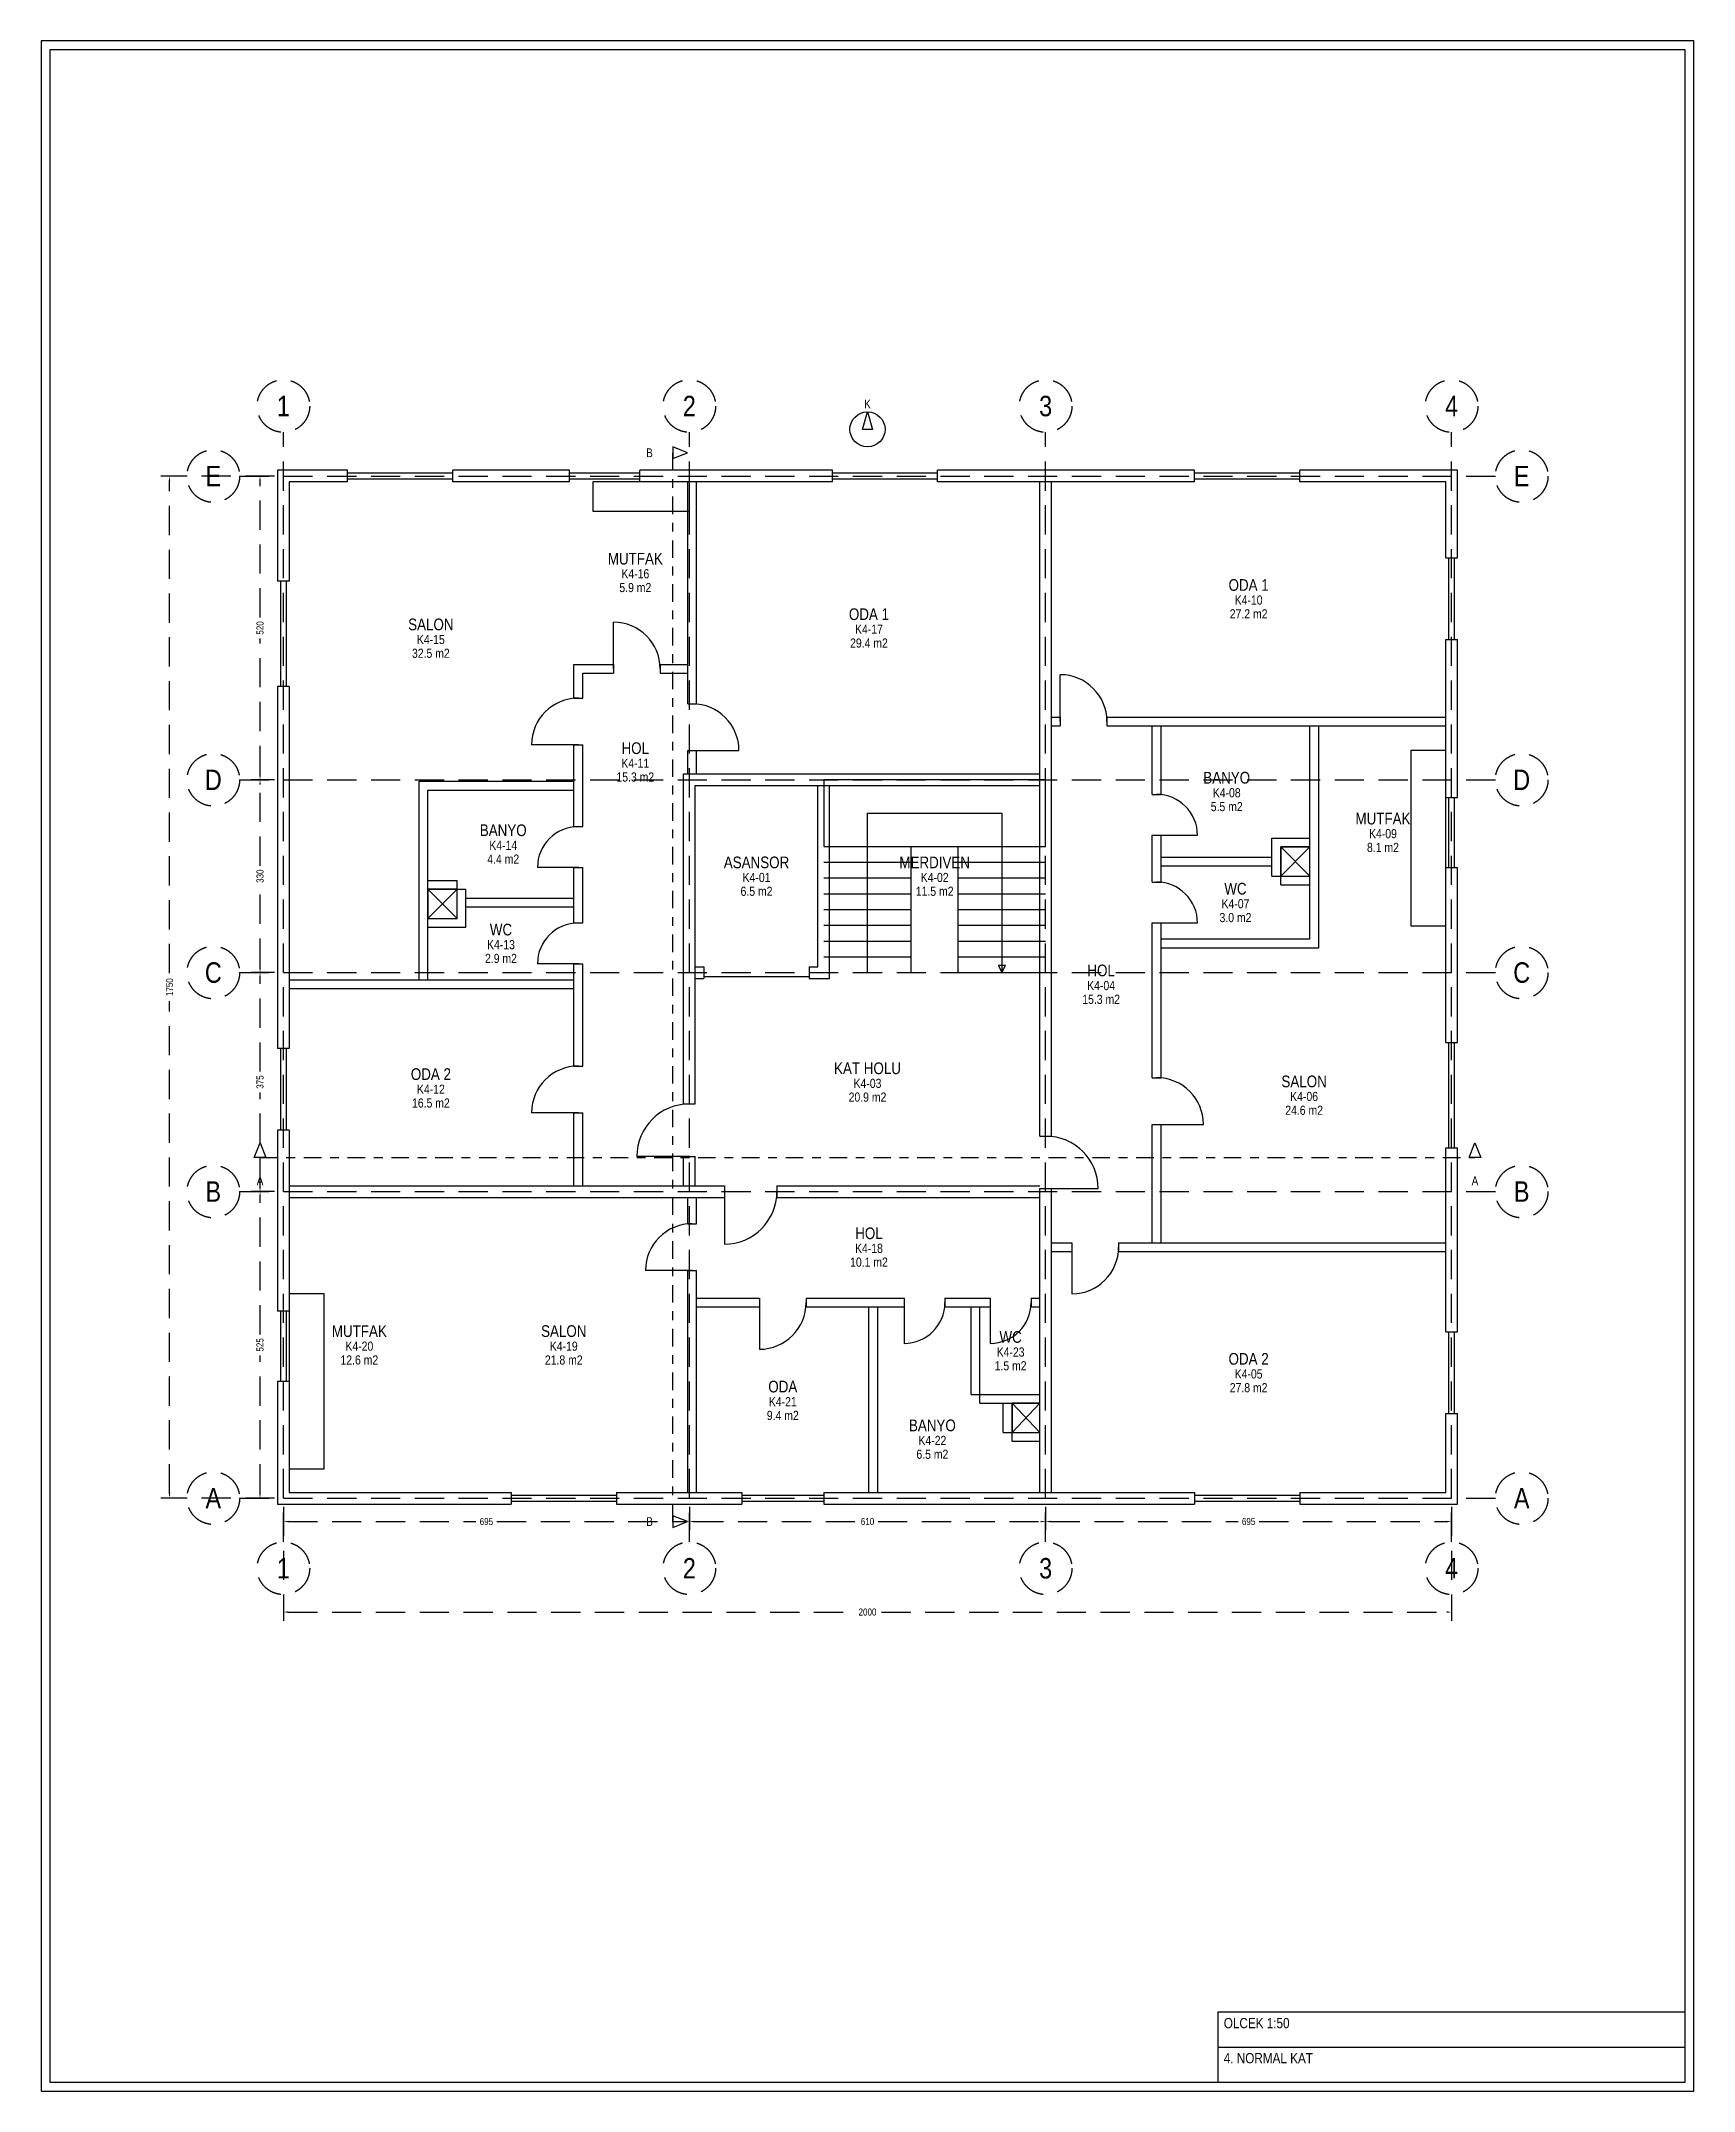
# Model space of a CAD drawing. Header units: millimetres. Extents: x -500 to 372900, y -10150 to 24950.
# Drawn here: x 179800 to 208100, y -10150 to 24950 of the extents above; entities that cross this region are included whole.
import ezdxf
from ezdxf.enums import TextEntityAlignment as Align

# ---------------------------------------------------------------- set-up
doc = ezdxf.new("R2010")
doc.units = ezdxf.units.MM
doc.linetypes.add('DASHED', pattern=[750, 500, -250])
doc.linetypes.add('KESIT_HATTI', pattern=[750, 300, -150, 150, -150])
for name, color, linetype, true_color in [('AKS', 8, 'DASHED', 0x434d58), ('KESIT', 1, 'KESIT_HATTI', 0xc81e1e), ('MERDIVEN', 7, 'Continuous', 0x3c7896), ('SAFT', 7, 'Continuous', 0xc8781e)]:
    doc.layers.add(name, color=color, linetype=linetype, true_color=true_color)
for name, color, linetype in [('CERCEVE', 7, 'Continuous'), ('DUVARLAR', 7, 'Continuous'), ('KAPI-PENCERE', 7, 'Continuous'), ('METIN', 7, 'Continuous'), ('MOBILYA', 7, 'Continuous')]:
    doc.layers.add(name, color=color, linetype=linetype)
doc.styles.get("Standard").update_dxf_attribs({"font": 'arialn.ttf'})
doc.dimstyles.get("Standard").update_dxf_attribs({"dimtxt": 2.5, "dimasz": 2.5, "dimexe": 1.25, "dimexo": 0.625, "dimtad": 1, "dimcen": 2.5, "dimazin": 3, "dimtfac": 1, "dimtmove": 0, "dimatfit": 3})

msp = doc.modelspace()

# ---------------------------------------------------------------- texts
at = {"layer": 'AKS'}
for s, p in [('1', (183950, 18700)), ('2', (190900, 18700)), ('3', (197000, 18700)), ('4', (203950, 18700)), ('E', (182750, 17500)), ('E', (205150, 17500)), ('D', (182750, 12300)), ('D', (205150, 12300)), ('C', (182750, 9000)), ('C', (205150, 9000)), ('B', (182750, 5250)), ('B', (205150, 5250)), ('A', (182750, 0)), ('A', (205150, 0)), ('1', (183950, -1200)), ('2', (190900, -1200)), ('3', (197000, -1200)), ('4', (203950, -1200))]:
    msp.add_text(s, height=350, dxfattribs=at).set_placement(p, align=Align.MIDDLE_CENTER)
at = {"layer": 'KESIT'}
for s, p in [('B', (190216.667, 17900)), ('A', (183550, 5433.333)), ('A', (204350, 5433.333)), ('B', (190216.667, -400))]:
    msp.add_text(s, height=150, dxfattribs=at).set_placement(p, align=Align.MIDDLE_CENTER)
at = {"layer": 'METIN'}
msp.add_text('K', height=150, dxfattribs=at).set_placement((193950, 18735), align=Align.MIDDLE_CENTER)
for s, p in [('OLCEK 1:50', (200050, -8900)), ('4. NORMAL KAT', (200050, -9500))]:
    msp.add_text(s, height=175, dxfattribs=at).set_placement(p, align=Align.TOP_LEFT)

# ---------------------------------------------------------------- blocks, each defined once
blk = doc.blocks.new('_CLOSEDFILLED')
at = {"color": 0, "linetype": 'BYBLOCK'}
blk.add_solid([(-1, 0.16), (0, 0), (-1, -0.16)], dxfattribs=at)
blk = doc.blocks.new('*D55')
at = {"layer": 'AKS'}
for p, q in [((183950, -150), (183950, -550)), ((190900, -150), (190900, -550)), ((184034, -400), (187245, -400)), ((187605, -400), (190816, -400))]:
    blk.add_line(p, q, dxfattribs=at)
at = {"layer": 'Defpoints'}
for p in [(183950, 0), (190900, 0), (183950, -400)]:
    blk.add_point(p, dxfattribs=at)
at = {"layer": 'AKS', "xscale": 84, "yscale": 84, "rotation": 180}
blk.add_blockref('_CLOSEDFILLED', (183950, -400), dxfattribs=at)
at = {"layer": 'AKS', "xscale": 84, "yscale": 84}
blk.add_blockref('_CLOSEDFILLED', (190900, -400), dxfattribs=at)
at = {"layer": 'AKS', "insert": (187425, -400), "char_height": 120, "attachment_point": 5}
blk.add_mtext('695', dxfattribs=at)
blk = doc.blocks.new('*D56')
at = {"layer": 'AKS'}
for p, q in [((190900, -150), (190900, -550)), ((197000, -150), (197000, -550)), ((190984, -400), (193770, -400)), ((194130, -400), (196916, -400))]:
    blk.add_line(p, q, dxfattribs=at)
at = {"layer": 'Defpoints'}
for p in [(190900, 0), (197000, 0), (190900, -400)]:
    blk.add_point(p, dxfattribs=at)
at = {"layer": 'AKS', "xscale": 84, "yscale": 84, "rotation": 180}
blk.add_blockref('_CLOSEDFILLED', (190900, -400), dxfattribs=at)
at = {"layer": 'AKS', "xscale": 84, "yscale": 84}
blk.add_blockref('_CLOSEDFILLED', (197000, -400), dxfattribs=at)
at = {"layer": 'AKS', "insert": (193950, -400), "char_height": 120, "attachment_point": 5}
blk.add_mtext('610', dxfattribs=at)
blk = doc.blocks.new('*D57')
at = {"layer": 'AKS'}
for p, q in [((197000, -150), (197000, -550)), ((203950, -150), (203950, -550)), ((197084, -400), (200295, -400)), ((200655, -400), (203866, -400))]:
    blk.add_line(p, q, dxfattribs=at)
at = {"layer": 'Defpoints'}
for p in [(197000, 0), (203950, 0), (197000, -400)]:
    blk.add_point(p, dxfattribs=at)
at = {"layer": 'AKS', "xscale": 84, "yscale": 84, "rotation": 180}
blk.add_blockref('_CLOSEDFILLED', (197000, -400), dxfattribs=at)
at = {"layer": 'AKS', "xscale": 84, "yscale": 84}
blk.add_blockref('_CLOSEDFILLED', (203950, -400), dxfattribs=at)
at = {"layer": 'AKS', "insert": (200475, -400), "char_height": 120, "attachment_point": 5}
blk.add_mtext('695', dxfattribs=at)
blk = doc.blocks.new('*D58')
at = {"layer": 'AKS'}
for p, q in [((183950, -150), (183950, -2100)), ((203950, -150), (203950, -2100)), ((184034, -1950), (193710, -1950)), ((194190, -1950), (203866, -1950))]:
    blk.add_line(p, q, dxfattribs=at)
at = {"layer": 'Defpoints'}
for p in [(183950, 0), (203950, 0), (183950, -1950)]:
    blk.add_point(p, dxfattribs=at)
at = {"layer": 'AKS', "xscale": 84, "yscale": 84, "rotation": 180}
blk.add_blockref('_CLOSEDFILLED', (183950, -1950), dxfattribs=at)
at = {"layer": 'AKS', "xscale": 84, "yscale": 84}
blk.add_blockref('_CLOSEDFILLED', (203950, -1950), dxfattribs=at)
at = {"layer": 'AKS', "insert": (193950, -1950), "char_height": 120, "attachment_point": 5}
blk.add_mtext('2000', dxfattribs=at)
blk = doc.blocks.new('*D59')
at = {"layer": 'AKS'}
for p, q in [((183800, 5250), (183400, 5250)), ((183550, 2805), (183550, 5166)), ((183550, 84), (183550, 2445)), ((183800, 0), (183400, 0))]:
    blk.add_line(p, q, dxfattribs=at)
at = {"layer": 'Defpoints'}
for p in [(183950, 5250), (183550, 0), (183950, 0)]:
    blk.add_point(p, dxfattribs=at)
at = {"layer": 'AKS', "xscale": 84, "yscale": 84}
for p, rotation in [((183550, 5250), 90), ((183550, 0), 270)]:
    blk.add_blockref('_CLOSEDFILLED', p, dxfattribs=dict(at, rotation=rotation))
at = {"layer": 'AKS', "insert": (183550, 2625), "char_height": 120, "attachment_point": 5, "rotation": 90}
blk.add_mtext('525', dxfattribs=at)
blk = doc.blocks.new('*D60')
at = {"layer": 'AKS'}
for p, q in [((183800, 9000), (183400, 9000)), ((183550, 7305), (183550, 8916)), ((183550, 5334), (183550, 6945)), ((183800, 5250), (183400, 5250))]:
    blk.add_line(p, q, dxfattribs=at)
at = {"layer": 'Defpoints'}
for p in [(183950, 9000), (183550, 5250), (183950, 5250)]:
    blk.add_point(p, dxfattribs=at)
at = {"layer": 'AKS', "xscale": 84, "yscale": 84}
for p, rotation in [((183550, 9000), 90), ((183550, 5250), 270)]:
    blk.add_blockref('_CLOSEDFILLED', p, dxfattribs=dict(at, rotation=rotation))
at = {"layer": 'AKS', "insert": (183550, 7125), "char_height": 120, "attachment_point": 5, "rotation": 90}
blk.add_mtext('375', dxfattribs=at)
blk = doc.blocks.new('*D61')
at = {"layer": 'AKS'}
for p, q in [((183800, 12300), (183400, 12300)), ((183550, 10830), (183550, 12216)), ((183550, 9084), (183550, 10470)), ((183800, 9000), (183400, 9000))]:
    blk.add_line(p, q, dxfattribs=at)
at = {"layer": 'Defpoints'}
for p in [(183950, 12300), (183550, 9000), (183950, 9000)]:
    blk.add_point(p, dxfattribs=at)
at = {"layer": 'AKS', "xscale": 84, "yscale": 84}
for p, rotation in [((183550, 12300), 90), ((183550, 9000), 270)]:
    blk.add_blockref('_CLOSEDFILLED', p, dxfattribs=dict(at, rotation=rotation))
at = {"layer": 'AKS', "insert": (183550, 10650), "char_height": 120, "attachment_point": 5, "rotation": 90}
blk.add_mtext('330', dxfattribs=at)
blk = doc.blocks.new('*D62')
at = {"layer": 'AKS'}
for p, q in [((183800, 17500), (183400, 17500)), ((183550, 15080), (183550, 17416)), ((183550, 12384), (183550, 14720)), ((183800, 12300), (183400, 12300))]:
    blk.add_line(p, q, dxfattribs=at)
at = {"layer": 'Defpoints'}
for p in [(183950, 17500), (183550, 12300), (183950, 12300)]:
    blk.add_point(p, dxfattribs=at)
at = {"layer": 'AKS', "xscale": 84, "yscale": 84}
for p, rotation in [((183550, 17500), 90), ((183550, 12300), 270)]:
    blk.add_blockref('_CLOSEDFILLED', p, dxfattribs=dict(at, rotation=rotation))
at = {"layer": 'AKS', "insert": (183550, 14900), "char_height": 120, "attachment_point": 5, "rotation": 90}
blk.add_mtext('520', dxfattribs=at)
blk = doc.blocks.new('*D63')
at = {"layer": 'AKS'}
for p, q in [((183800, 17500), (181850, 17500)), ((182000, 8990), (182000, 17416)), ((182000, 84), (182000, 8510)), ((183800, 0), (181850, 0))]:
    blk.add_line(p, q, dxfattribs=at)
at = {"layer": 'Defpoints'}
for p in [(183950, 17500), (182000, 0), (183950, 0)]:
    blk.add_point(p, dxfattribs=at)
at = {"layer": 'AKS', "xscale": 84, "yscale": 84}
for p, rotation in [((182000, 17500), 90), ((182000, 0), 270)]:
    blk.add_blockref('_CLOSEDFILLED', p, dxfattribs=dict(at, rotation=rotation))
at = {"layer": 'AKS', "insert": (182000, 8750), "char_height": 120, "attachment_point": 5, "rotation": 90}
blk.add_mtext('1750', dxfattribs=at)
blk = doc.blocks.new('MAHAL_ETIKET')
at = {"layer": 'METIN'}
for tag, height, p in [('MAHAL_ADI', 100, (0, 118)), ('MAHAL_KOD', 78, (0, -11)), ('ALAN', 78, (0, -129))]:
    blk.add_attdef(tag, text='', height=height, dxfattribs=at).set_placement(p, align=Align.MIDDLE_CENTER)

# ---------------------------------------------------------------- dimensions: what is measured, and where the dimension line sits
at = {"layer": 'AKS'}
for base, p1, p2, text, picture, middle in [((182000, 0), (183950, 0), (183950, 17500), '1750', '*D63', (182000, 8750)), ((183550, 12300), (183950, 12300), (183950, 17500), '520', '*D62', (183550, 14900)), ((183550, 9000), (183950, 9000), (183950, 12300), '330', '*D61', (183550, 10650)), ((183550, 5250), (183950, 5250), (183950, 9000), '375', '*D60', (183550, 7125)), ((183550, 0), (183950, 0), (183950, 5250), '525', '*D59', (183550, 2625))]:
    dim = msp.add_linear_dim(base=base, p1=p1, p2=p2, angle=90, text=text, dimstyle='Standard', override={"dimtxt": 120, "dimasz": 84, "dimexe": 150, "dimexo": 150, "dimgap": 80}, dxfattribs=at)
    dim.commit()
    dim.dimension.update_dxf_attribs({"geometry": picture, "text_midpoint": middle})
for base, p1, p2, text, picture, middle in [((183950, -400), (183950, 0), (190900, 0), '695', '*D55', (187425, -400)), ((183950, -1950), (183950, 0), (203950, 0), '2000', '*D58', (193950, -1950)), ((190900, -400), (190900, 0), (197000, 0), '610', '*D56', (193950, -400)), ((197000, -400), (197000, 0), (203950, 0), '695', '*D57', (200475, -400))]:
    dim = msp.add_linear_dim(base=base, p1=p1, p2=p2, text=text, dimstyle='Standard', override={"dimtxt": 120, "dimasz": 84, "dimexe": 150, "dimexo": 150, "dimgap": 80}, dxfattribs=at)
    dim.commit()
    dim.dimension.update_dxf_attribs({"geometry": picture, "text_midpoint": middle})

# ---------------------------------------------------------------- linework, layer by layer
at = {"layer": 'AKS', "linetype": 'DASHED'}
for p, q in [((183950, -750), (183950, 18250)), ((190900, -750), (190900, 18250)), ((197000, -750), (197000, 18250)), ((203950, -750), (203950, 18250)), ((183200, 17500), (204700, 17500)), ((183200, 12300), (204700, 12300)), ((183200, 9000), (204700, 9000)), ((183200, 5250), (204700, 5250)), ((183200, 0), (204700, 0))]:
    msp.add_line(p, q, dxfattribs=at)
at = {"layer": 'AKS'}
for centre in [(183950, 18700), (190900, 18700), (197000, 18700), (203950, 18700), (182750, 17500), (205150, 17500), (182750, 12300), (205150, 12300), (182750, 9000), (205150, 9000), (182750, 5250), (205150, 5250), (182750, 0), (205150, 0), (183950, -1200), (190900, -1200), (197000, -1200), (203950, -1200)]:
    msp.add_circle(centre, 450, dxfattribs=at)
at = {"layer": 'CERCEVE'}
msp.add_line((199950, -9400), (207950, -9400), dxfattribs=at)
for points in [[(179800, -10150), (208100, -10150), (208100, 24950), (179800, 24950)], [(179950, -10000), (207950, -10000), (207950, 24800), (179950, 24800)], [(193950, 18600), (194034, 18300), (193866, 18300)], [(199950, -10000), (207950, -10000), (207950, -8800), (199950, -8800)]]:
    msp.add_lwpolyline(points, close=True, dxfattribs=at)
msp.add_circle((193950, 18300), 300, dxfattribs=at)
at = {"layer": 'DUVARLAR'}
for p, q in [((185050, 17600), (183850, 17600)), ((183850, 17600), (183850, 15700)), ((185050, 17400), (185050, 17600)), ((188850, 17600), (186850, 17600)), ((186850, 17400), (186850, 17600)), ((188850, 17400), (188850, 17600)), ((193350, 17600), (190050, 17600)), ((190050, 17400), (190050, 17600)), ((193350, 17400), (193350, 17600)), ((199550, 17600), (195150, 17600)), ((195150, 17400), (195150, 17600)), ((199550, 17400), (199550, 17600)), ((204050, 17600), (201350, 17600)), ((201350, 17400), (201350, 17600)), ((204050, 16100), (204050, 17600)), ((185050, 17400), (184050, 17400)), ((184050, 17400), (184050, 15700)), ((188850, 17400), (186850, 17400)), ((193350, 17400), (190050, 17400)), ((190875, 13600), (190875, 17400)), ((191025, 13600), (191025, 17400)), ((199550, 17400), (195150, 17400)), ((196900, 6200), (196900, 17400)), ((197100, 6200), (197100, 17400)), ((203850, 17400), (201350, 17400)), ((203850, 16100), (203850, 17400)), ((203850, 16100), (204050, 16100)), ((184050, 15700), (183850, 15700)), ((203850, 12000), (203850, 14700)), ((203850, 14700), (204050, 14700)), ((204050, 12000), (204050, 14700)), ((188925, 14275), (189600, 14275)), ((188925, 13700), (188925, 14275)), ((189075, 14125), (189600, 14125)), ((189075, 13700), (189075, 14125)), ((189600, 14275), (189600, 14125)), ((190400, 14275), (190875, 14275)), ((190400, 14275), (190400, 14125)), ((190400, 14125), (190875, 14125)), ((183850, 13900), (183850, 7700)), ((184050, 13900), (183850, 13900)), ((184050, 13900), (184050, 7700)), ((188925, 13700), (189075, 13700)), ((190875, 13600), (191025, 13600)), ((197100, 13375), (197250, 13375)), ((197250, 13375), (197250, 13225)), ((198050, 13375), (203850, 13375)), ((198050, 13375), (198050, 13225)), ((197100, 13225), (197250, 13225)), ((198050, 13225), (203850, 13225)), ((198825, 12050), (198825, 13225)), ((198975, 12050), (198975, 13225)), ((201525, 9575), (201525, 13225)), ((201675, 9425), (201675, 13225)), ((188925, 11500), (188925, 12900)), ((188925, 12900), (189075, 12900)), ((189075, 11500), (189075, 12900)), ((190875, 12400), (190875, 12800)), ((190875, 12800), (191025, 12800)), ((191025, 12400), (191025, 12800)), ((190800, 12400), (196900, 12400)), ((190800, 6750), (190800, 12400)), ((186275, 12275), (188925, 12275)), ((186275, 8875), (186275, 12275)), ((186425, 12125), (188925, 12125)), ((186425, 8875), (186425, 12125)), ((191000, 12200), (196900, 12200)), ((191000, 6750), (191000, 12200)), ((193100, 9100), (193100, 12200)), ((193300, 8900), (193300, 12200)), ((198825, 12050), (198975, 12050)), ((203850, 12000), (204050, 12000)), ((188925, 11500), (189075, 11500)), ((198825, 10550), (198825, 11350)), ((198825, 11350), (198975, 11350)), ((198975, 10550), (198975, 11350)), ((200875, 11300), (201525, 11300)), ((200875, 10650), (200875, 11300)), ((198975, 10975), (200875, 10975)), ((201025, 11150), (201525, 11150)), ((201025, 10500), (201025, 11150)), ((186425, 10575), (186925, 10575)), ((186925, 9925), (186925, 10575)), ((188925, 9850), (188925, 10800)), ((188925, 10800), (189075, 10800)), ((189075, 9850), (189075, 10800)), ((198825, 10550), (198975, 10550)), ((198975, 10825), (200875, 10825)), ((200875, 10650), (201525, 10650)), ((203850, 7800), (203850, 10800)), ((203850, 10800), (204050, 10800)), ((204050, 7800), (204050, 10800)), ((186425, 10425), (187075, 10425)), ((187075, 9775), (187075, 10425)), ((187075, 10275), (188925, 10275)), ((201025, 10500), (201525, 10500)), ((186425, 9925), (186925, 9925)), ((187075, 10125), (188925, 10125)), ((188925, 9850), (189075, 9850)), ((198825, 7200), (198825, 9850)), ((198825, 9850), (198975, 9850)), ((198975, 7200), (198975, 9850)), ((186425, 9775), (187075, 9775)), ((198975, 9575), (201525, 9575)), ((188925, 7400), (188925, 9150)), ((188925, 9150), (189075, 9150)), ((189075, 7400), (189075, 9150)), ((198975, 9425), (201675, 9425)), ((184050, 8875), (188925, 8875)), ((191000, 9100), (191150, 9100)), ((191000, 8900), (191150, 8900)), ((191150, 9100), (191150, 8900)), ((192950, 9100), (193100, 9100)), ((192950, 9100), (192950, 8900)), ((192950, 8900), (193300, 8900)), ((184050, 8725), (188925, 8725)), ((203850, 7800), (204050, 7800)), ((184050, 7700), (183850, 7700)), ((188925, 7400), (189075, 7400)), ((198825, 7200), (198975, 7200)), ((190800, 6750), (191000, 6750)), ((188925, 5350), (188925, 6600)), ((188925, 6600), (189075, 6600)), ((189075, 5350), (189075, 6600)), ((198825, 4375), (198825, 6400)), ((198825, 6400), (198975, 6400)), ((198975, 4375), (198975, 6400)), ((183850, 6300), (183850, 3200)), ((184050, 6300), (183850, 6300)), ((184050, 6300), (184050, 3200)), ((196900, 6200), (197100, 6200)), ((203850, 2850), (203850, 6000)), ((203850, 6000), (204050, 6000)), ((204050, 2850), (204050, 6000)), ((190800, 5350), (190800, 5850)), ((190800, 5850), (191000, 5850)), ((191000, 5350), (191000, 5850)), ((184050, 5350), (191500, 5350)), ((191500, 5350), (191500, 5150)), ((192400, 5350), (196900, 5350)), ((192400, 5350), (192400, 5150)), ((196900, 100), (196900, 5300)), ((196900, 5300), (197100, 5300)), ((197100, 100), (197100, 5300)), ((184050, 5150), (191500, 5150)), ((190875, 4700), (190875, 5150)), ((191025, 4700), (191025, 5150)), ((192400, 5150), (196900, 5150)), ((190875, 4700), (191025, 4700)), ((197100, 4375), (197450, 4375)), ((197100, 4225), (197450, 4225)), ((197450, 4375), (197450, 4225)), ((198250, 4375), (203850, 4375)), ((198250, 4375), (198250, 4225)), ((198250, 4225), (203850, 4225)), ((190875, 100), (190875, 3900)), ((190875, 3900), (191025, 3900)), ((191025, 100), (191025, 3900)), ((184050, 3200), (183850, 3200)), ((191025, 3425), (192100, 3425)), ((191025, 3275), (192100, 3275)), ((192100, 3425), (192100, 3275)), ((192900, 3425), (194575, 3425)), ((192900, 3425), (192900, 3275)), ((192900, 3275), (194575, 3275)), ((193975, 100), (193975, 3275)), ((194125, 100), (194125, 3275)), ((194575, 3425), (194575, 3275)), ((195275, 3425), (196050, 3425)), ((195275, 3425), (195275, 3275)), ((195275, 3275), (196050, 3275)), ((195725, 1775), (195725, 3275)), ((195875, 1625), (195875, 3275)), ((196050, 3425), (196050, 3275)), ((196750, 3425), (196900, 3425)), ((196750, 3425), (196750, 3275)), ((196750, 3275), (196900, 3275)), ((203850, 2850), (204050, 2850)), ((183850, 2000), (183850, -100)), ((184050, 2000), (183850, 2000)), ((184050, 2000), (184050, 100)), ((195725, 1775), (196900, 1775)), ((195875, 1625), (196900, 1625)), ((196275, 1125), (196275, 1625)), ((196425, 975), (196425, 1625)), ((203850, 100), (203850, 1450)), ((203850, 1450), (204050, 1450)), ((204050, -100), (204050, 1450)), ((196275, 1125), (196900, 1125)), ((196425, 975), (196900, 975)), ((184050, 100), (187850, 100)), ((187850, 100), (187850, -100)), ((189650, 100), (191800, 100)), ((189650, 100), (189650, -100)), ((191800, 100), (191800, -100)), ((193200, 100), (199550, 100)), ((193200, 100), (193200, -100)), ((199550, 100), (199550, -100)), ((201350, 100), (203850, 100)), ((201350, 100), (201350, -100)), ((183850, -100), (187850, -100)), ((189650, -100), (191800, -100)), ((193200, -100), (199550, -100)), ((201350, -100), (204050, -100))]:
    msp.add_line(p, q, dxfattribs=at)
at = {"layer": 'KAPI-PENCERE'}
for p, q in [((186850, 17550), (185050, 17550)), ((190050, 17550), (188850, 17550)), ((195150, 17550), (193350, 17550)), ((201350, 17550), (199550, 17550)), ((186850, 17450), (185050, 17450)), ((190050, 17450), (188850, 17450)), ((195150, 17450), (193350, 17450)), ((201350, 17450), (199550, 17450)), ((203900, 14700), (203900, 16100)), ((204000, 14700), (204000, 16100)), ((183900, 15700), (183900, 13900)), ((184000, 15700), (184000, 13900)), ((189600, 14200), (189600, 15000)), ((197250, 13300), (197250, 14100)), ((189000, 12900), (188200, 12900)), ((190950, 12800), (191750, 12800)), ((203900, 10800), (203900, 12000)), ((204000, 10800), (204000, 12000)), ((198900, 11350), (199600, 11350)), ((189000, 10800), (188300, 10800)), ((198900, 9850), (199600, 9850)), ((189000, 9150), (188300, 9150)), ((191150, 8933.333), (192950, 8933.333)), ((192950, 8933.333), (192950, 8900)), ((203900, 6000), (203900, 7800)), ((204000, 6000), (204000, 7800)), ((183900, 7700), (183900, 6300)), ((184000, 7700), (184000, 6300)), ((189000, 6600), (188200, 6600)), ((198900, 6400), (199700, 6400)), ((190900, 5850), (190000, 5850)), ((197000, 5300), (197900, 5300)), ((191500, 5250), (191500, 4350)), ((197450, 4300), (197450, 3500)), ((190950, 3900), (190150, 3900)), ((183900, 3200), (183900, 2000)), ((184000, 3200), (184000, 2000)), ((192100, 3350), (192100, 2550)), ((194575, 3350), (194575, 2650)), ((196050, 3350), (196050, 2650)), ((203900, 1450), (203900, 2850)), ((204000, 1450), (204000, 2850)), ((187850, 50), (189650, 50)), ((191800, 50), (193200, 50)), ((199550, 50), (201350, 50)), ((187850, -50), (189650, -50)), ((191800, -50), (193200, -50)), ((199550, -50), (201350, -50))]:
    msp.add_line(p, q, dxfattribs=at)
for centre, radius, start, end in [((189600, 14200), 800, 0, 90), ((197250, 13300), 800, 0, 90), ((189000, 12900), 800, 90, 180), ((190950, 12800), 800, 0, 90), ((198900, 11350), 700, 0, 90), ((189000, 10800), 700, 90, 180), ((198900, 9850), 700, 0, 90), ((189000, 9150), 700, 90, 180), ((189000, 6600), 800, 90, 180), ((198900, 6400), 800, 0, 90), ((190900, 5850), 900, 90, 180), ((197000, 5300), 900, 0, 90), ((191500, 5250), 900, -90, 0), ((190950, 3900), 800, 90, 180), ((197450, 4300), 800, -90, 0), ((192100, 3350), 800, -90, 0), ((194575, 3350), 700, -90, 0), ((196050, 3350), 700, -90, 0)]:
    msp.add_arc(centre, radius, start, end, dxfattribs=at)
at = {"layer": 'KESIT', "linetype": 'KESIT_HATTI'}
for p, q in [((190616.667, -400), (190616.667, 17900)), ((183550, 5833.333), (204350, 5833.333))]:
    msp.add_line(p, q, dxfattribs=at)
at = {"layer": 'KESIT'}
for points in [[(190866.667, 17900), (190616.667, 18000), (190616.667, 17800)], [(183550, 6083.333), (183650, 5833.333), (183450, 5833.333)], [(204350, 6083.333), (204450, 5833.333), (204250, 5833.333)], [(190866.667, -400), (190616.667, -300), (190616.667, -500)]]:
    msp.add_lwpolyline(points, close=True, dxfattribs=at)
at = {"layer": 'MERDIVEN'}
for p, q in [((193950, 9000), (193950, 11730)), ((193950, 11730), (196250, 11730)), ((196250, 11730), (196250, 9000)), ((193200, 11160), (194700, 11160)), ((193200, 10890), (194700, 10890)), ((194700, 9000), (194700, 11160)), ((195500, 9000), (195500, 11160)), ((195500, 10890), (197000, 10890)), ((193200, 10620), (194700, 10620)), ((195500, 10620), (197000, 10620)), ((193200, 10350), (194700, 10350)), ((195500, 10350), (197000, 10350)), ((193200, 10080), (194700, 10080)), ((195500, 10080), (197000, 10080)), ((193200, 9810), (194700, 9810)), ((193200, 9540), (194700, 9540)), ((195500, 9810), (197000, 9810)), ((195500, 9540), (197000, 9540)), ((193200, 9270), (194700, 9270)), ((195500, 9270), (197000, 9270)), ((195500, 9000), (197000, 9000))]:
    msp.add_line(p, q, dxfattribs=at)
for points in [[(193200, 11160), (197000, 11160), (197000, 12300), (193200, 12300)], [(196250, 9000), (196310, 9120), (196190, 9120)]]:
    msp.add_lwpolyline(points, close=True, dxfattribs=at)
at = {"layer": 'MOBILYA'}
for points in [[(189250, 16900), (190900, 16900), (190900, 17400), (189250, 17400)], [(203250, 9800), (203850, 9800), (203850, 12800), (203250, 12800)], [(184050, 500), (184650, 500), (184650, 3500), (184050, 3500)]]:
    msp.add_lwpolyline(points, close=True, dxfattribs=at)
at = {"layer": 'SAFT'}
for p, q in [((201025, 10650), (201525, 11150)), ((201525, 10650), (201025, 11150)), ((186425, 9925), (186925, 10425)), ((186925, 9925), (186425, 10425)), ((196425, 1125), (196900, 1625)), ((196900, 1125), (196425, 1625))]:
    msp.add_line(p, q, dxfattribs=at)
for points in [[(201025, 10650), (201525, 10650), (201525, 11150), (201025, 11150)], [(186425, 9925), (186925, 9925), (186925, 10425), (186425, 10425)], [(196425, 1125), (196900, 1125), (196900, 1625), (196425, 1625)]]:
    msp.add_lwpolyline(points, close=True, dxfattribs=at)

# ---------------------------------------------------------------- block references
at = {"layer": 'METIN', "xscale": 2, "yscale": 2}
for p, values in [((189975, 15850), {'MAHAL_ADI': 'MUTFAK', 'MAHAL_KOD': 'K4-16', 'ALAN': '5.9 m2'}), ((200475, 15400), {'MAHAL_ADI': 'ODA 1', 'MAHAL_KOD': 'K4-10', 'ALAN': '27.2 m2'}), ((193975, 14900), {'MAHAL_ADI': 'ODA 1', 'MAHAL_KOD': 'K4-17', 'ALAN': '29.4 m2'}), ((186474.384, 14724.75), {'MAHAL_ADI': 'SALON', 'MAHAL_KOD': 'K4-15', 'ALAN': '32.5 m2'}), ((189974.524, 12605.823), {'MAHAL_ADI': 'HOL', 'MAHAL_KOD': 'K4-11', 'ALAN': '15.3 m2'}), ((200100, 12100), {'MAHAL_ADI': 'BANYO', 'MAHAL_KOD': 'K4-08', 'ALAN': '5.5 m2'}), ((202775, 11400), {'MAHAL_ADI': 'MUTFAK', 'MAHAL_KOD': 'K4-09', 'ALAN': '8.1 m2'}), ((187713.77, 11200.488), {'MAHAL_ADI': 'BANYO', 'MAHAL_KOD': 'K4-14', 'ALAN': '4.4 m2'}), ((192050, 10650), {'MAHAL_ADI': 'ASANSOR', 'MAHAL_KOD': 'K4-01', 'ALAN': '6.5 m2'}), ((195100, 10650), {'MAHAL_ADI': 'MERDIVEN', 'MAHAL_KOD': 'K4-02', 'ALAN': '11.5 m2'}), ((200250, 10200), {'MAHAL_ADI': 'WC', 'MAHAL_KOD': 'K4-07', 'ALAN': '3.0 m2'}), ((187675, 9500), {'MAHAL_ADI': 'WC', 'MAHAL_KOD': 'K4-13', 'ALAN': '2.9 m2'}), ((197950, 8800), {'MAHAL_ADI': 'HOL', 'MAHAL_KOD': 'K4-04', 'ALAN': '15.3 m2'}), ((193950, 7125), {'MAHAL_ADI': 'KAT HOLU', 'MAHAL_KOD': 'K4-03', 'ALAN': '20.9 m2'}), ((186475, 7025), {'MAHAL_ADI': 'ODA 2', 'MAHAL_KOD': 'K4-12', 'ALAN': '16.5 m2'}), ((201425, 6900), {'MAHAL_ADI': 'SALON', 'MAHAL_KOD': 'K4-06', 'ALAN': '24.6 m2'}), ((193975, 4300), {'MAHAL_ADI': 'HOL', 'MAHAL_KOD': 'K4-18', 'ALAN': '10.1 m2'}), ((185250, 2625), {'MAHAL_ADI': 'MUTFAK', 'MAHAL_KOD': 'K4-20', 'ALAN': '12.6 m2'}), ((188750, 2625), {'MAHAL_ADI': 'SALON', 'MAHAL_KOD': 'K4-19', 'ALAN': '21.8 m2'}), ((196400, 2525), {'MAHAL_ADI': 'WC', 'MAHAL_KOD': 'K4-23', 'ALAN': '1.5 m2'}), ((200475, 2150), {'MAHAL_ADI': 'ODA 2', 'MAHAL_KOD': 'K4-05', 'ALAN': '27.8 m2'}), ((192500, 1675), {'MAHAL_ADI': 'ODA', 'MAHAL_KOD': 'K4-21', 'ALAN': '9.4 m2'}), ((195060.822, 1010.822), {'MAHAL_ADI': 'BANYO', 'MAHAL_KOD': 'K4-22', 'ALAN': '6.5 m2'})]:
    msp.add_blockref('MAHAL_ETIKET', p, dxfattribs=at).add_auto_attribs(values)

msp.set_redraw_order([(e.dxf.handle, doc.entitydb.next_handle()) for e in msp.query("TEXT MTEXT ATTDEF DIMENSION ARC_DIMENSION")])  # texts and dimensions are drawn at this point

doc.saveas('drawing.dxf')
